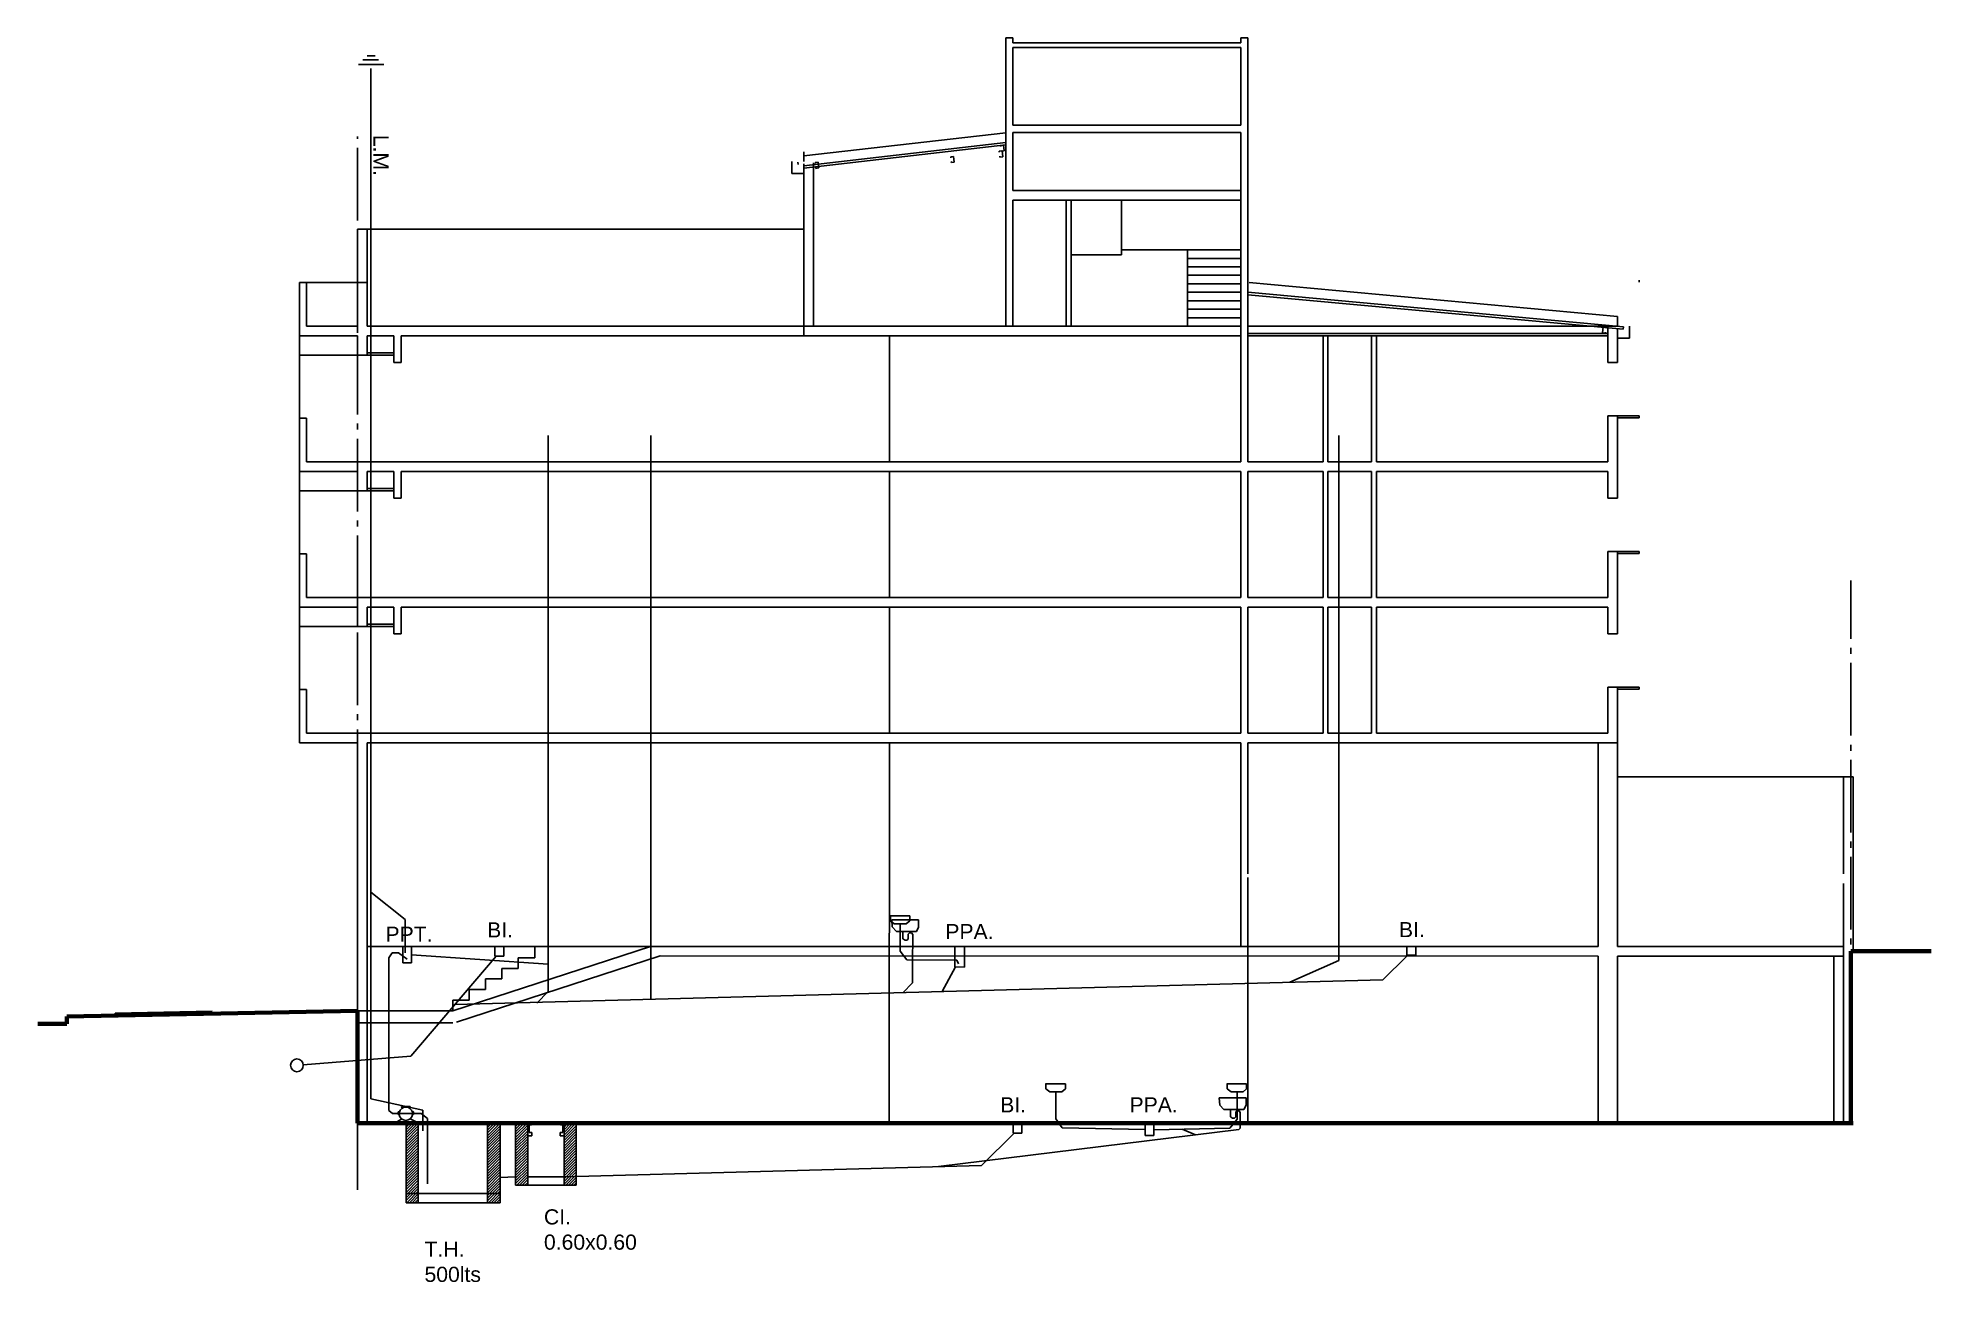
# Model space of a CAD drawing. Extents: x 220 to 3858, y -272 to 161.
# Drawn here: x 3826.88 to 3858.14, y -271.81 to -251.26 of the extents above; entities that cross this region are included whole.
import ezdxf

# ---------------------------------------------------------------- set-up
doc = ezdxf.new("R2010")
doc.units = 0
doc.header["$LTSCALE"] = 0.1
doc.linetypes.add('ACAD_ISO04W100', pattern=[30.5, 24, -3, 0.5, -3])
doc.linetypes.add('RAYITAS', pattern=[0.375, 0.25, -0.125])
doc.layers.get('0').update_dxf_attribs({"linetype": 'CONTINUOUS'})
for name, color, linetype in [('01 __ INSTALACION PRIMARIA', 10, 'CONTINUOUS'), ('02 __ INSTALACION SECUNDARIA', 44, 'CONTINUOUS'), ('CORTES', 3, 'CONTINUOUS'), ('COTAS', 1, 'CONTINUOUS'), ('EJES', 1, 'ACAD_ISO04W100'), ('MUROS', 4, 'CONTINUOUS'), ('SOLADO', 1, 'CONTINUOUS')]:
    doc.layers.add(name, color=color, linetype=linetype)
doc.styles.add('0.25', font='arial.ttf', dxfattribs={"height": 0.25})

msp = doc.modelspace()

# ---------------------------------------------------------------- texts
at = {"insert": (3832.673, -252.863), "char_height": 0.25, "attachment_point": 1, "rotation": 270, "style": '0.25'}
msp.add_mtext_dynamic_manual_height_columns('L.M.', width=2.3135, gutter_width=12.5, heights=[0], dxfattribs=at)
at = {"layer": '02 __ INSTALACION SECUNDARIA', "char_height": 0.25, "attachment_point": 1, "style": '0.25'}
for s, width, insert in [('{\\C0;\\c16777215;PPT.}', 0.11422, (3832.621, -265.936)), ('{\\C0;\\c16777215;BI.}', 0.11422, (3834.299, -265.865)), ('{\\C0;\\c16777215;PPA.}', 0.11422, (3841.863, -265.893)), ('{\\C0;\\c16777215;BI.}', 0.11422, (3849.351, -265.86)), ('{\\C0;\\c16777215;BI.}', 0.11422, (3842.769, -268.753)), ('{\\C0;\\c16777215;PPA.}', 0.11422, (3844.904, -268.753)), ('{\\C0;\\c16777215;CI.\\P0.60x0.60}', 0.11422, (3835.237, -270.603)), ('{\\C0;\\c16777215;T.H.\\P500lts}', 0.25, (3833.265, -271.135))]:
    msp.add_mtext_dynamic_manual_height_columns(s, width=width, gutter_width=1.25, heights=[0], dxfattribs=dict(at, insert=insert))

# ---------------------------------------------------------------- hatches: boundary and pattern name
at = {"layer": '01 __ INSTALACION PRIMARIA'}
h = msp.add_hatch(dxfattribs=at)
h.set_pattern_fill('ANSI31', color=256, scale=0.01)
h.set_pattern_definition([(45, (-17.392815, 0), (-0.0224506403, 0.0224506403), [])])
h.paths.add_polyline_path([(3833.163, -269.191), (3833.236, -269.191), (3833.236, -269.183), (3832.964, -269.183), (3832.964, -270.494), (3833.163, -270.494)])
h.paths.add_polyline_path([(3834.514, -269.191), (3834.304, -269.191), (3834.304, -270.494), (3834.514, -270.494)])
h.paths.add_polyline_path([(3834.97, -269.183), (3834.77, -269.183), (3834.77, -270.205), (3834.97, -270.205)])
h.paths.add_polyline_path([(3835.77, -269.183), (3835.57, -269.183), (3835.57, -270.067), (3835.77, -270.062)])
h.paths.add_polyline_path([(3835.77, -270.062), (3835.57, -270.067), (3835.57, -270.205), (3835.77, -270.205)])

# ---------------------------------------------------------------- linework, layer by layer
for p, q in [((3833.734, -267.325), (3836.996, -266.263)), ((3835.084, -266.263), (3835.084, -266.45)), ((3833.795, -267.515), (3837.158, -266.42)), ((3834.814, -266.45), (3835.084, -266.45)), ((3834.814, -266.45), (3834.814, -266.625)), ((3834.274, -266.8), (3834.544, -266.8)), ((3834.274, -266.8), (3834.274, -266.975)), ((3834.544, -266.625), (3834.814, -266.625)), ((3834.544, -266.625), (3834.544, -266.8)), ((3833.734, -267.15), (3833.734, -267.325)), ((3833.734, -267.15), (3834.004, -267.15)), ((3834.004, -266.975), (3834.274, -266.975)), ((3834.004, -266.975), (3834.004, -267.15)), ((3832.159, -267.325), (3833.734, -267.325)), ((3832.159, -267.525), (3833.734, -267.525))]:
    msp.add_line(p, q)
for p, q in [((3835.307, -257.829), (3835.308, -267.006)), ((3837.003, -257.829), (3837.003, -267.136)), ((3848.357, -257.829), (3848.357, -266.496)), ((3840.977, -265.822), (3840.986, -265.941)), ((3841.422, -265.826), (3840.977, -265.822)), ((3840.986, -265.941), (3841.054, -266.015)), ((3841.385, -266.015), (3841.422, -265.944)), ((3841.422, -265.944), (3841.422, -265.826)), ((3834.428, -266.263), (3834.428, -266.425)), ((3834.576, -266.425), (3834.576, -266.263)), ((3841.054, -266.015), (3841.385, -266.015)), ((3841.162, -266.013), (3841.162, -266.135)), ((3841.162, -266.135), (3841.198, -266.157)), ((3841.198, -266.157), (3841.231, -266.157)), ((3841.231, -266.157), (3841.249, -266.137)), ((3841.249, -266.061), (3841.269, -266.04)), ((3841.249, -266.137), (3841.249, -266.061)), ((3841.269, -266.04), (3841.306, -266.04)), ((3841.306, -266.04), (3841.324, -266.064)), ((3841.324, -266.064), (3841.321, -266.549)), ((3849.483, -266.263), (3849.483, -266.408)), ((3849.631, -266.408), (3849.631, -266.263)), ((3832.675, -266.449), (3832.734, -266.37)), ((3832.676, -268.97), (3832.676, -266.448)), ((3832.734, -266.37), (3832.837, -266.37)), ((3832.837, -266.37), (3832.98, -266.473)), ((3834.449, -266.425), (3833.04, -268.075)), ((3834.428, -266.425), (3834.576, -266.425)), ((3841.321, -266.549), (3841.321, -266.864)), ((3848.357, -266.496), (3847.55, -266.854)), ((3849.482, -266.422), (3849.087, -266.812)), ((3849.483, -266.408), (3849.631, -266.408)), ((3833.768, -267.222), (3849.087, -266.812)), ((3841.321, -266.864), (3841.163, -267.03)), ((3842.03, -266.601), (3841.811, -267.007)), ((3835.118, -267.199), (3835.308, -267.006)), ((3833.04, -268.075), (3831.263, -268.218)), ((3846.385, -268.762), (3846.393, -268.881)), ((3846.83, -268.765), (3846.385, -268.762)), ((3846.83, -268.884), (3846.83, -268.765)), ((3832.676, -268.97), (3832.738, -269.022)), ((3832.738, -269.022), (3833.062, -269.022)), ((3832.831, -268.996), (3832.832, -269.04)), ((3832.831, -268.996), (3832.851, -268.996)), ((3832.832, -269.04), (3832.848, -269.04)), ((3832.882, -268.919), (3833.031, -268.92)), ((3833.031, -268.905), (3832.883, -268.903)), ((3832.883, -268.903), (3832.883, -268.919)), ((3833.031, -268.92), (3833.031, -268.905)), ((3833.062, -269.022), (3833.21, -269.022)), ((3833.083, -269.038), (3833.065, -269.038)), ((3833.07, -268.99), (3833.082, -268.992)), ((3833.082, -268.992), (3833.083, -269.038)), ((3833.21, -269.022), (3833.313, -269.105)), ((3846.393, -268.881), (3846.461, -268.954)), ((3846.461, -268.954), (3846.792, -268.954)), ((3846.569, -268.953), (3846.569, -269.075)), ((3846.569, -269.075), (3846.606, -269.096)), ((3846.638, -269.096), (3846.657, -269.077)), ((3846.657, -269.001), (3846.676, -268.979)), ((3846.657, -269.077), (3846.657, -269.001)), ((3846.676, -268.979), (3846.713, -268.979)), ((3846.713, -268.979), (3846.732, -269.004)), ((3846.732, -269.004), (3846.73, -269.265)), ((3846.792, -268.954), (3846.83, -268.884)), ((3832.802, -269.162), (3832.89, -269.111)), ((3833.117, -269.156), (3832.802, -269.162)), ((3832.802, -269.183), (3832.802, -269.162)), ((3832.964, -270.494), (3832.964, -269.176)), ((3833.117, -269.156), (3833.027, -269.108)), ((3833.118, -269.183), (3833.117, -269.156)), ((3834.514, -269.191), (3833.163, -269.191)), ((3833.163, -270.494), (3833.163, -269.191)), ((3833.313, -269.105), (3833.313, -270.18)), ((3834.304, -270.493), (3834.304, -269.19)), ((3834.514, -270.494), (3834.514, -269.191)), ((3834.77, -270.205), (3834.77, -269.183)), ((3835.57, -269.183), (3834.97, -269.183)), ((3834.97, -269.183), (3834.97, -270.205)), ((3834.97, -269.392), (3835.036, -269.392)), ((3834.992, -269.334), (3834.992, -269.209)), ((3834.992, -269.209), (3835.032, -269.209)), ((3835.036, -269.334), (3834.992, -269.334)), ((3835.032, -269.209), (3835.032, -269.183)), ((3835.036, -269.353), (3835.036, -269.334)), ((3835.036, -269.392), (3835.036, -269.353)), ((3835.505, -269.353), (3835.505, -269.334)), ((3835.505, -269.334), (3835.548, -269.334)), ((3835.505, -269.392), (3835.505, -269.353)), ((3835.57, -269.392), (3835.505, -269.392)), ((3835.508, -269.209), (3835.508, -269.183)), ((3835.548, -269.209), (3835.508, -269.209)), ((3835.548, -269.334), (3835.548, -269.209)), ((3835.57, -270.205), (3835.57, -269.183)), ((3835.77, -270.205), (3835.77, -269.183)), ((3846.706, -269.288), (3841.751, -269.899)), ((3843, -269.345), (3842.459, -269.88)), ((3842.98, -269.183), (3842.98, -269.345)), ((3842.98, -269.345), (3843.127, -269.345)), ((3843.127, -269.345), (3843.127, -269.183)), ((3845.775, -269.281), (3845.993, -269.376)), ((3846.606, -269.096), (3846.638, -269.096)), ((3846.73, -269.265), (3846.706, -269.288)), ((3835.57, -270.067), (3842.459, -269.88)), ((3834.514, -270.344), (3832.964, -270.344)), ((3834.77, -270.067), (3834.514, -270.076)), ((3834.97, -270.205), (3834.77, -270.205)), ((3834.97, -270.067), (3835.57, -270.067)), ((3834.97, -270.205), (3835.57, -270.205)), ((3835.57, -270.205), (3835.77, -270.205)), ((3834.514, -270.494), (3832.964, -270.494))]:
    msp.add_line(p, q, dxfattribs=at)
msp.add_circle((3831.159, -268.226), 0.105, dxfattribs=at)
msp.add_arc((3832.957, -269.025), 0.11, 105.5615, 74.0282, dxfattribs=at)
at = {"layer": '02 __ INSTALACION SECUNDARIA'}
for p, q in [((3840.955, -265.756), (3840.955, -265.843)), ((3841.276, -265.76), (3840.955, -265.76)), ((3840.955, -265.843), (3841.019, -265.89)), ((3841.019, -265.89), (3841.218, -265.89)), ((3841.118, -265.89), (3841.118, -266.34)), ((3841.218, -265.89), (3841.276, -265.843)), ((3841.276, -265.843), (3841.276, -265.76)), ((3832.91, -266.263), (3832.91, -266.536)), ((3833.053, -266.536), (3833.053, -266.263)), ((3842.017, -266.263), (3842.021, -266.601)), ((3842.178, -266.604), (3842.178, -266.265)), ((3832.91, -266.536), (3833.053, -266.536)), ((3841.118, -266.34), (3841.227, -266.485)), ((3841.227, -266.485), (3842.053, -266.489)), ((3842.053, -266.489), (3842.081, -266.551)), ((3842.021, -266.601), (3842.178, -266.604)), ((3843.523, -268.528), (3843.523, -268.615)), ((3843.844, -268.532), (3843.523, -268.532)), ((3843.523, -268.615), (3843.586, -268.662)), ((3843.586, -268.662), (3843.785, -268.662)), ((3843.686, -268.662), (3843.686, -269.112)), ((3843.785, -268.662), (3843.844, -268.615)), ((3843.844, -268.615), (3843.844, -268.532)), ((3846.515, -268.528), (3846.515, -268.615)), ((3846.836, -268.532), (3846.515, -268.532)), ((3846.515, -268.615), (3846.579, -268.662)), ((3846.579, -268.662), (3846.778, -268.662)), ((3846.678, -268.662), (3846.678, -269.115)), ((3846.778, -268.662), (3846.836, -268.615)), ((3846.836, -268.615), (3846.836, -268.532)), ((3843.686, -269.112), (3843.794, -269.257)), ((3843.794, -269.257), (3845.162, -269.283)), ((3845.162, -269.183), (3845.162, -269.383)), ((3845.162, -269.383), (3845.306, -269.383)), ((3845.306, -269.383), (3845.306, -269.183)), ((3846.559, -269.262), (3845.306, -269.292)), ((3846.678, -269.115), (3846.559, -269.262))]:
    msp.add_line(p, q, dxfattribs=at)
at = {"layer": 'CORTES'}
for p, q in [((3832.319, -251.557), (3832.45, -251.557)), ((3832.178, -251.7), (3832.591, -251.7)), ((3832.245, -251.625), (3832.504, -251.625)), ((3832.38, -268.781), (3832.38, -251.771)), ((3832.944, -265.817), (3832.38, -265.369)), ((3832.944, -266.369), (3832.944, -265.817)), ((3833.236, -268.968), (3832.38, -268.781)), ((3833.236, -268.968), (3833.236, -269.31))]:
    msp.add_line(p, q, dxfattribs=at)
at = {"layer": 'COTAS'}
msp.add_line((3833.053, -266.399), (3835.308, -266.557), dxfattribs=at)
at = {"layer": 'EJES', "color": 7, "ltscale": 0.5}
for p, q in [((3832.159, -270.28), (3832.159, -252.889)), ((3856.809, -269.183), (3856.809, -260.223))]:
    msp.add_line(p, q, dxfattribs=at)
at = {"layer": 'MUROS', "color": 7}
for p, q in [((3842.859, -253.463), (3842.859, -251.263)), ((3842.859, -251.263), (3842.979, -251.263)), ((3842.979, -251.343), (3842.979, -251.263)), ((3846.739, -251.343), (3846.739, -251.263)), ((3846.739, -251.263), (3846.859, -251.263)), ((3846.859, -251.263), (3846.859, -256.023)), ((3842.979, -251.343), (3846.739, -251.343)), ((3842.979, -252.703), (3842.979, -251.423)), ((3842.979, -251.423), (3846.739, -251.423)), ((3842.979, -251.423), (3846.739, -251.423)), ((3846.739, -252.703), (3846.739, -251.423)), ((3842.859, -252.83), (3839.529, -253.212)), ((3842.979, -252.703), (3846.739, -252.703)), ((3842.979, -253.783), (3842.979, -252.823)), ((3842.979, -252.823), (3846.739, -252.823)), ((3846.739, -255.279), (3846.739, -252.823)), ((3842.859, -252.991), (3839.529, -253.373)), ((3842.859, -253.031), (3839.529, -253.413)), ((3839.529, -253.303), (3839.529, -253.142)), ((3842.753, -253.135), (3842.8, -253.129)), ((3842.753, -253.135), (3842.754, -253.151)), ((3842.778, -253.04), (3842.825, -253.035)), ((3842.778, -253.04), (3842.779, -253.056)), ((3842.787, -253.12), (3842.789, -253.135)), ((3842.836, -253.13), (3842.789, -253.135)), ((3842.8, -253.129), (3842.811, -253.225)), ((3842.825, -253.035), (3842.836, -253.13)), ((3839.329, -253.503), (3839.329, -253.303)), ((3839.429, -253.314), (3839.433, -253.354)), ((3839.529, -253.343), (3839.529, -256.023)), ((3839.529, -253.903), (3839.529, -253.343)), ((3839.689, -253.325), (3839.689, -253.903)), ((3839.689, -253.463), (3839.689, -256.023)), ((3839.716, -253.321), (3839.764, -253.316)), ((3839.716, -253.321), (3839.718, -253.337)), ((3839.725, -253.401), (3839.727, -253.417)), ((3839.775, -253.411), (3839.727, -253.417)), ((3839.764, -253.316), (3839.775, -253.411)), ((3841.951, -253.227), (3841.999, -253.221)), ((3841.951, -253.227), (3841.953, -253.243)), ((3841.96, -253.306), (3841.962, -253.322)), ((3842.01, -253.317), (3841.962, -253.322)), ((3841.999, -253.221), (3842.01, -253.317)), ((3842.762, -253.214), (3842.763, -253.23)), ((3842.811, -253.225), (3842.763, -253.23)), ((3842.859, -256.023), (3842.859, -253.463)), ((3839.529, -253.503), (3839.329, -253.503)), ((3846.859, -256.023), (3846.859, -253.703)), ((3842.979, -253.783), (3846.739, -253.783)), ((3842.979, -256.023), (3842.979, -253.943)), ((3842.979, -253.943), (3846.739, -253.943)), ((3843.859, -256.023), (3843.859, -253.943)), ((3843.859, -256.023), (3843.859, -253.943)), ((3843.859, -256.023), (3843.859, -253.943)), ((3843.939, -256.023), (3843.939, -253.943)), ((3844.77, -254.846), (3844.77, -253.943)), ((3832.159, -254.423), (3832.159, -256.023)), ((3832.159, -254.423), (3832.319, -254.423)), ((3832.319, -254.423), (3832.319, -256.023)), ((3832.319, -254.423), (3839.529, -254.423)), ((3844.77, -254.846), (3843.939, -254.846)), ((3846.739, -254.763), (3844.77, -254.763)), ((3845.859, -254.763), (3845.859, -254.903)), ((3846.739, -254.903), (3845.859, -254.903)), ((3845.859, -254.903), (3845.859, -255.183)), ((3831.199, -256.183), (3831.199, -255.303)), ((3831.199, -255.303), (3831.319, -255.303)), ((3831.199, -256.183), (3831.199, -255.303)), ((3831.199, -255.303), (3831.319, -255.303)), ((3831.199, -256.503), (3831.199, -255.303)), ((3831.319, -256.023), (3831.319, -255.303)), ((3831.319, -256.023), (3831.319, -255.303)), ((3831.319, -255.303), (3832.319, -255.303)), ((3846.739, -255.043), (3845.859, -255.043)), ((3846.739, -255.183), (3845.859, -255.183)), ((3845.859, -255.279), (3845.859, -255.183)), ((3845.859, -255.279), (3845.859, -256.023)), ((3846.739, -255.325), (3845.859, -255.325)), ((3846.739, -257.423), (3846.739, -255.279)), ((3846.739, -258.263), (3846.739, -255.279)), ((3846.877, -255.304), (3852.959, -255.862)), ((3853.319, -255.263), (3853.319, -255.295)), ((3846.739, -255.463), (3845.859, -255.463)), ((3846.739, -255.603), (3845.859, -255.603)), ((3846.859, -255.463), (3853.059, -256.034)), ((3846.859, -255.503), (3853.054, -256.074)), ((3846.739, -255.743), (3845.859, -255.743)), ((3846.739, -255.883), (3845.859, -255.883)), ((3852.959, -256.023), (3852.959, -255.862)), ((3831.199, -256.183), (3832.159, -256.183)), ((3831.199, -256.183), (3832.159, -256.183)), ((3831.319, -256.023), (3832.159, -256.023)), ((3832.159, -256.503), (3832.159, -256.183)), ((3832.159, -256.183), (3832.159, -256.503)), ((3832.319, -256.023), (3846.739, -256.023)), ((3832.319, -256.023), (3846.739, -256.023)), ((3832.319, -256.023), (3846.739, -256.023)), ((3832.319, -256.023), (3846.739, -256.023)), ((3832.319, -256.023), (3846.739, -256.023)), ((3832.319, -256.023), (3846.739, -256.023)), ((3832.319, -256.023), (3846.739, -256.023)), ((3832.319, -256.183), (3832.319, -256.503)), ((3832.319, -256.183), (3832.759, -256.183)), ((3832.319, -256.183), (3832.759, -256.183)), ((3832.319, -256.183), (3832.759, -256.183)), ((3832.319, -256.183), (3832.319, -256.503)), ((3832.319, -256.183), (3832.759, -256.183)), ((3832.319, -256.183), (3832.759, -256.183)), ((3832.319, -256.183), (3832.759, -256.183)), ((3832.759, -256.623), (3832.759, -256.183)), ((3832.759, -256.623), (3832.759, -256.183)), ((3832.879, -256.183), (3846.739, -256.183)), ((3832.879, -256.623), (3832.879, -256.183)), ((3832.879, -256.183), (3846.739, -256.183)), ((3832.879, -256.183), (3846.739, -256.183)), ((3832.879, -256.183), (3846.739, -256.183)), ((3832.879, -256.183), (3846.739, -256.183)), ((3832.879, -256.623), (3832.879, -256.183)), ((3832.879, -256.183), (3846.739, -256.183)), ((3832.879, -256.183), (3846.739, -256.183)), ((3839.529, -256.183), (3839.529, -256.023)), ((3839.529, -256.183), (3839.529, -256.023)), ((3840.939, -256.183), (3840.939, -258.263)), ((3840.939, -256.183), (3840.939, -258.263)), ((3840.939, -256.183), (3840.939, -258.263)), ((3840.939, -256.183), (3840.939, -258.263)), ((3842.979, -256.023), (3843.859, -256.023)), ((3842.979, -256.023), (3843.859, -256.023)), ((3842.979, -256.023), (3843.859, -256.023)), ((3842.979, -256.023), (3843.859, -256.023)), ((3844.819, -256.023), (3843.939, -256.023)), ((3844.819, -256.023), (3843.939, -256.023)), ((3846.739, -258.263), (3846.739, -256.183)), ((3846.859, -256.023), (3846.859, -256.183)), ((3846.859, -256.023), (3852.959, -256.023)), ((3846.859, -256.143), (3852.799, -256.143)), ((3846.859, -258.263), (3846.859, -256.183)), ((3846.859, -256.183), (3852.799, -256.183)), ((3846.859, -256.183), (3848.099, -256.183)), ((3846.859, -256.183), (3848.099, -256.183)), ((3846.859, -256.183), (3846.859, -258.263)), ((3848.099, -258.263), (3848.099, -256.183)), ((3848.099, -258.263), (3848.099, -256.183)), ((3848.179, -258.263), (3848.179, -256.183)), ((3848.179, -256.183), (3848.899, -256.183)), ((3848.179, -258.263), (3848.179, -256.183)), ((3848.179, -256.183), (3848.899, -256.183)), ((3848.899, -256.183), (3848.899, -258.263)), ((3848.899, -256.183), (3848.899, -258.263)), ((3848.979, -256.183), (3848.979, -258.263)), ((3848.979, -256.183), (3852.799, -256.183)), ((3848.979, -256.183), (3852.799, -256.183)), ((3848.979, -256.183), (3852.799, -256.183)), ((3848.979, -256.183), (3848.979, -258.263)), ((3848.979, -256.183), (3852.799, -256.183)), ((3852.723, -256.036), (3852.712, -256.131)), ((3852.712, -256.131), (3852.76, -256.137)), ((3852.771, -256.041), (3852.723, -256.036)), ((3852.762, -256.121), (3852.76, -256.137)), ((3852.771, -256.041), (3852.769, -256.057)), ((3852.799, -256.045), (3852.799, -256.623)), ((3852.799, -256.183), (3852.799, -256.623)), ((3852.799, -256.183), (3852.799, -256.623)), ((3852.959, -256.623), (3852.959, -256.063)), ((3852.959, -256.623), (3852.959, -256.063)), ((3852.959, -256.223), (3853.159, -256.223)), ((3853.059, -256.034), (3853.054, -256.074)), ((3853.159, -256.223), (3853.159, -256.023)), ((3831.199, -256.503), (3832.159, -256.503)), ((3831.199, -256.503), (3832.159, -256.503)), ((3831.199, -257.543), (3831.199, -256.503)), ((3831.199, -257.543), (3831.199, -256.503)), ((3832.159, -256.503), (3832.319, -256.503)), ((3832.159, -256.503), (3832.319, -256.503)), ((3832.319, -256.463), (3832.759, -256.463)), ((3832.319, -256.463), (3832.759, -256.463)), ((3832.319, -256.503), (3832.759, -256.503)), ((3832.319, -256.503), (3832.759, -256.503)), ((3832.759, -256.623), (3832.879, -256.623)), ((3832.759, -256.623), (3832.879, -256.623)), ((3852.799, -256.623), (3852.959, -256.623)), ((3852.799, -256.623), (3852.959, -256.623)), ((3852.799, -257.503), (3852.799, -258.263)), ((3852.799, -257.503), (3852.959, -257.503)), ((3852.799, -257.503), (3852.799, -258.263)), ((3852.799, -257.503), (3852.959, -257.503)), ((3852.959, -258.863), (3852.959, -257.503)), ((3852.959, -258.863), (3852.959, -257.503)), ((3852.959, -257.503), (3853.319, -257.503)), ((3852.959, -257.503), (3853.319, -257.503)), ((3853.319, -257.503), (3853.319, -257.535)), ((3853.319, -257.503), (3853.319, -257.535)), ((3831.199, -257.543), (3831.319, -257.543)), ((3831.199, -258.743), (3831.199, -257.543)), ((3831.199, -257.543), (3831.319, -257.543)), ((3831.199, -258.743), (3831.199, -257.543)), ((3831.319, -258.263), (3831.319, -257.543)), ((3831.319, -258.263), (3831.319, -257.543)), ((3853.319, -257.535), (3852.959, -257.535)), ((3853.319, -257.535), (3852.959, -257.535)), ((3831.199, -258.423), (3832.159, -258.423)), ((3831.199, -258.423), (3832.159, -258.423)), ((3831.319, -258.263), (3846.739, -258.263)), ((3831.319, -258.263), (3832.159, -258.263)), ((3831.319, -258.263), (3846.739, -258.263)), ((3831.319, -258.263), (3846.739, -258.263)), ((3831.319, -258.263), (3846.739, -258.263)), ((3831.319, -258.263), (3832.159, -258.263)), ((3831.319, -258.263), (3846.739, -258.263)), ((3832.159, -258.423), (3832.159, -258.743)), ((3832.159, -258.423), (3832.159, -258.743)), ((3832.319, -258.423), (3832.319, -258.743)), ((3832.319, -258.423), (3832.759, -258.423)), ((3832.319, -258.423), (3832.319, -258.743)), ((3832.319, -258.423), (3832.759, -258.423)), ((3832.319, -258.423), (3832.759, -258.423)), ((3832.319, -258.423), (3832.759, -258.423)), ((3832.319, -258.423), (3832.759, -258.423)), ((3832.759, -258.863), (3832.759, -258.423)), ((3832.759, -258.863), (3832.759, -258.423)), ((3832.879, -258.423), (3846.739, -258.423)), ((3832.879, -258.863), (3832.879, -258.423)), ((3832.879, -258.423), (3846.739, -258.423)), ((3832.879, -258.423), (3846.739, -258.423)), ((3832.879, -258.863), (3832.879, -258.423)), ((3832.879, -258.423), (3846.739, -258.423)), ((3832.879, -258.423), (3846.739, -258.423)), ((3840.939, -258.423), (3840.939, -260.503)), ((3846.739, -260.503), (3846.739, -258.423)), ((3846.859, -258.263), (3848.099, -258.263)), ((3846.859, -258.263), (3848.099, -258.263)), ((3846.859, -258.423), (3848.099, -258.423)), ((3846.859, -260.503), (3846.859, -258.423)), ((3846.859, -258.423), (3848.099, -258.423)), ((3846.859, -258.423), (3848.099, -258.423)), ((3848.099, -260.503), (3848.099, -258.423)), ((3848.179, -258.263), (3848.899, -258.263)), ((3848.179, -258.263), (3848.899, -258.263)), ((3848.179, -258.423), (3848.899, -258.423)), ((3848.179, -260.503), (3848.179, -258.423)), ((3848.179, -258.423), (3848.899, -258.423)), ((3848.179, -258.423), (3848.899, -258.423)), ((3848.899, -258.423), (3848.899, -260.503)), ((3848.979, -258.263), (3852.799, -258.263)), ((3848.979, -258.263), (3852.799, -258.263)), ((3848.979, -258.423), (3852.799, -258.423)), ((3848.979, -258.423), (3848.979, -260.503)), ((3848.979, -258.423), (3852.799, -258.423)), ((3848.979, -258.423), (3852.799, -258.423)), ((3852.799, -258.423), (3852.799, -258.863)), ((3852.799, -258.423), (3852.799, -258.863)), ((3831.199, -258.743), (3832.159, -258.743)), ((3831.199, -258.743), (3832.159, -258.743)), ((3831.199, -259.783), (3831.199, -258.743)), ((3832.159, -258.743), (3832.319, -258.743)), ((3832.159, -258.743), (3832.319, -258.743)), ((3832.319, -258.703), (3832.759, -258.703)), ((3832.319, -258.703), (3832.759, -258.703)), ((3832.319, -258.743), (3832.759, -258.743)), ((3832.319, -258.743), (3832.759, -258.743)), ((3832.759, -258.863), (3832.879, -258.863)), ((3832.759, -258.863), (3832.879, -258.863)), ((3852.799, -258.863), (3852.959, -258.863)), ((3852.799, -258.863), (3852.959, -258.863)), ((3831.199, -259.783), (3831.319, -259.783)), ((3831.199, -260.983), (3831.199, -259.783)), ((3831.319, -260.503), (3831.319, -259.783)), ((3852.799, -259.743), (3852.799, -260.503)), ((3852.799, -259.743), (3852.959, -259.743)), ((3852.959, -259.743), (3853.319, -259.743)), ((3852.959, -259.743), (3852.959, -261.103)), ((3853.319, -259.775), (3852.959, -259.775)), ((3853.319, -259.743), (3853.319, -259.775)), ((3831.319, -260.503), (3832.159, -260.503)), ((3831.319, -260.503), (3846.739, -260.503)), ((3831.319, -260.503), (3846.739, -260.503)), ((3831.319, -260.503), (3832.159, -260.503)), ((3831.319, -260.503), (3846.739, -260.503)), ((3846.859, -260.503), (3848.099, -260.503)), ((3846.859, -260.503), (3848.099, -260.503)), ((3848.179, -260.503), (3848.899, -260.503)), ((3848.179, -260.503), (3848.899, -260.503)), ((3848.979, -260.503), (3852.799, -260.503)), ((3848.979, -260.503), (3852.799, -260.503)), ((3831.199, -260.663), (3832.159, -260.663)), ((3831.199, -260.663), (3832.159, -260.663)), ((3832.159, -260.663), (3832.159, -260.983)), ((3832.319, -260.663), (3832.319, -260.983)), ((3832.319, -260.663), (3832.759, -260.663)), ((3832.319, -260.663), (3832.759, -260.663)), ((3832.319, -260.943), (3832.759, -260.943)), ((3832.759, -261.103), (3832.759, -260.663)), ((3832.879, -260.663), (3846.739, -260.663)), ((3832.879, -260.663), (3846.739, -260.663)), ((3832.879, -261.103), (3832.879, -260.663)), ((3832.879, -260.663), (3846.739, -260.663)), ((3840.939, -260.663), (3840.939, -262.743)), ((3846.739, -262.743), (3846.739, -260.663)), ((3846.859, -260.663), (3848.099, -260.663)), ((3846.859, -262.743), (3846.859, -260.663)), ((3848.099, -262.743), (3848.099, -260.663)), ((3848.179, -260.663), (3848.899, -260.663)), ((3848.179, -262.743), (3848.179, -260.663)), ((3848.899, -260.663), (3848.899, -262.743)), ((3848.979, -260.663), (3852.799, -260.663)), ((3848.979, -260.663), (3848.979, -262.743)), ((3852.799, -260.663), (3852.799, -261.103)), ((3831.199, -260.983), (3832.159, -260.983)), ((3831.199, -262.023), (3831.199, -260.983)), ((3832.159, -260.983), (3832.319, -260.983)), ((3832.319, -260.983), (3832.759, -260.983)), ((3832.759, -261.103), (3832.879, -261.103)), ((3852.799, -261.103), (3852.959, -261.103)), ((3831.199, -262.023), (3831.319, -262.023)), ((3831.199, -262.903), (3831.199, -262.023)), ((3831.319, -262.743), (3831.319, -262.023)), ((3852.799, -261.983), (3852.799, -262.743)), ((3852.799, -261.983), (3852.959, -261.983)), ((3852.959, -261.983), (3853.319, -261.983)), ((3852.959, -261.983), (3852.959, -262.903)), ((3853.319, -262.015), (3852.959, -262.015)), ((3853.319, -261.983), (3853.319, -262.015)), ((3831.319, -262.743), (3832.159, -262.743)), ((3831.319, -262.743), (3846.739, -262.743)), ((3846.859, -262.743), (3848.099, -262.743)), ((3848.179, -262.743), (3848.899, -262.743)), ((3848.979, -262.743), (3852.799, -262.743)), ((3831.199, -262.903), (3832.159, -262.903)), ((3832.159, -262.903), (3832.159, -267.325)), ((3832.319, -262.903), (3832.319, -266.263)), ((3832.319, -262.903), (3846.739, -262.903)), ((3840.939, -262.903), (3840.938, -269.183)), ((3846.739, -266.263), (3846.739, -262.903)), ((3846.859, -262.903), (3852.959, -262.903)), ((3846.859, -262.903), (3846.859, -265.063)), ((3852.639, -265.223), (3852.639, -262.903)), ((3852.959, -262.903), (3852.959, -265.223)), ((3856.689, -263.463), (3852.959, -263.463)), ((3856.689, -265.063), (3856.689, -263.463)), ((3856.689, -263.463), (3856.849, -263.463)), ((3856.849, -266.343), (3856.849, -263.463)), ((3846.859, -269.183), (3846.859, -265.223)), ((3852.639, -266.263), (3852.639, -265.223)), ((3852.959, -265.223), (3852.959, -266.263)), ((3856.689, -269.183), (3856.689, -265.223)), ((3832.159, -266.183), (3832.159, -266.343)), ((3832.319, -266.263), (3832.318, -269.183)), ((3832.319, -266.263), (3852.639, -266.263)), ((3852.959, -266.263), (3856.689, -266.263)), ((3837.158, -266.42), (3852.639, -266.422)), ((3852.639, -269.183), (3852.639, -266.422)), ((3852.959, -266.422), (3856.689, -266.423)), ((3852.959, -266.422), (3852.959, -269.183)), ((3856.529, -269.183), (3856.529, -266.423)), ((3856.809, -269.183), (3856.809, -266.423))]:
    msp.add_line(p, q, dxfattribs=at)
at = {"layer": 'MUROS', "color": 7, "linetype": 'RAYITAS', "ltscale": 4}
for p, q in [((3846.859, -265.223), (3846.859, -265.063)), ((3846.859, -266.263), (3846.859, -265.303))]:
    msp.add_line(p, q, dxfattribs=at)
at = {"layer": 'MUROS', "color": 7, "lineweight": 70}
for p, q in [((3856.809, -266.343), (3858.136, -266.343)), ((3856.809, -266.343), (3856.809, -269.183)), ((3827.359, -267.421), (3832.159, -267.325)), ((3827.359, -267.421), (3827.359, -267.541)), ((3832.159, -267.325), (3832.159, -269.183)), ((3826.883, -267.541), (3827.359, -267.541)), ((3832.159, -269.183), (3840.939, -269.183)), ((3840.939, -269.183), (3846.739, -269.183)), ((3846.739, -269.183), (3856.849, -269.183))]:
    msp.add_line(p, q, dxfattribs=at)
at = {"layer": 'SOLADO', "color": 7, "ltscale": 5}
for p, q in [((3828.159, -267.365), (3829.759, -267.333)), ((3828.159, -267.405), (3828.159, -267.365)), ((3828.239, -267.403), (3828.239, -267.363))]:
    msp.add_line(p, q, dxfattribs=at)

msp.set_redraw_order([(e.dxf.handle, doc.entitydb.next_handle()) for e in msp.query("TEXT MTEXT ATTDEF DIMENSION ARC_DIMENSION")])  # texts and dimensions are drawn at this point

doc.saveas('drawing.dxf')
